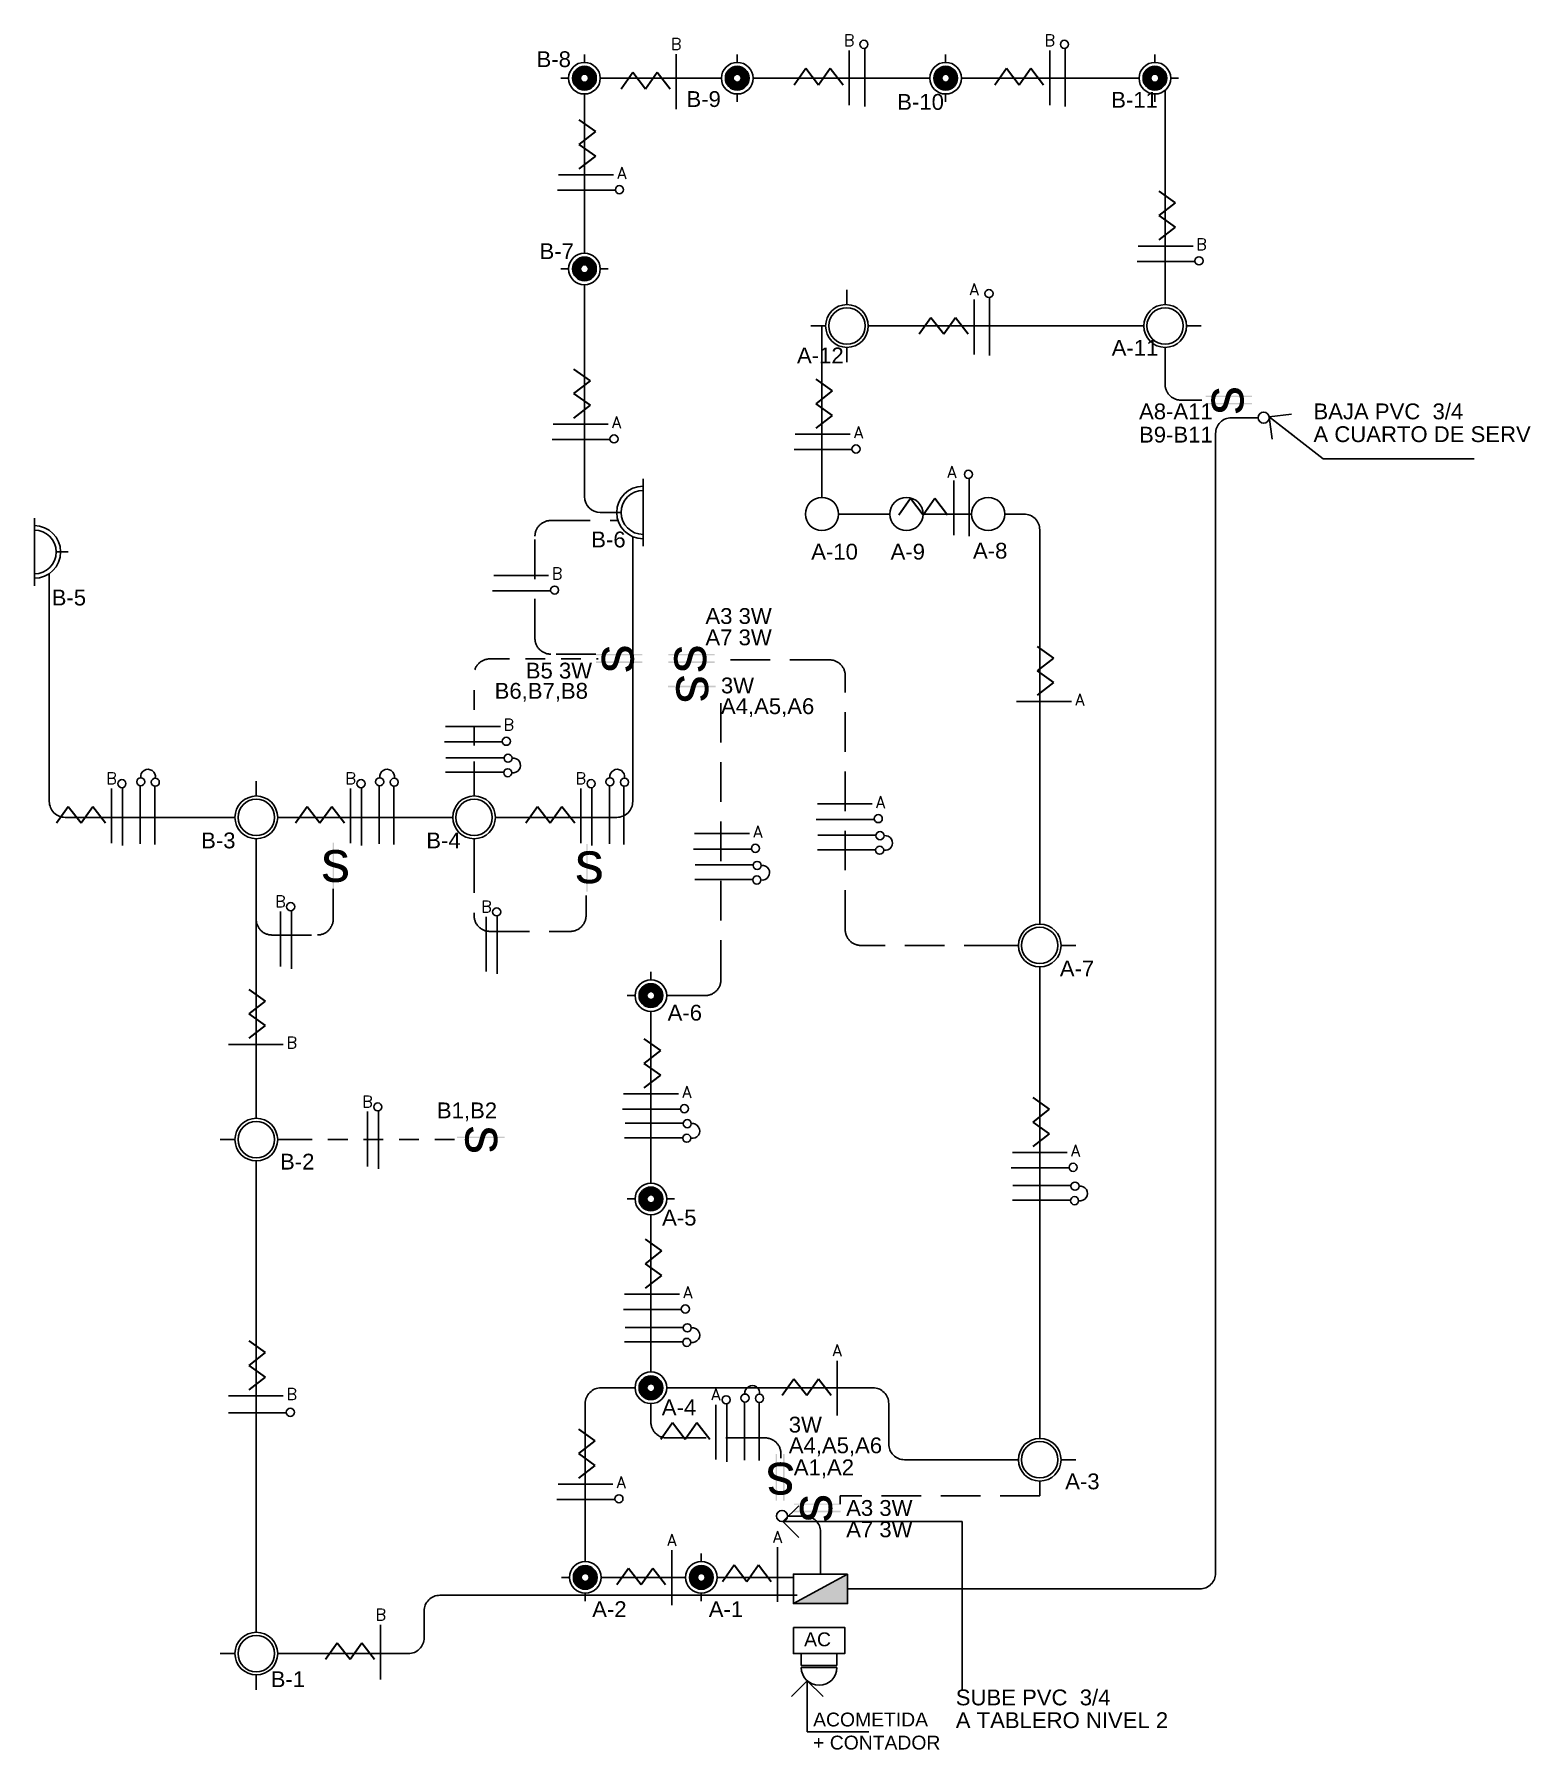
# Model space of a CAD drawing. Header units: inches. Extents: x -9 to 337, y -247 to 209.
# Drawn here: x 29.12 to 38.58, y -213.28 to -202.43 of the extents above; entities that cross this region are included whole.
import ezdxf

# ---------------------------------------------------------------- set-up
doc = ezdxf.new("R2010")
doc.units = ezdxf.units.IN
doc.header["$MEASUREMENT"] = 0
doc.linetypes.add('HIDDEN', pattern=[0.375, 0.25, -0.125])
doc.linetypes.add('HIDDEN2', pattern=[0.1875, 0.125, -0.0625])
for name, color, linetype in [('-EJES', 1, 'Continuous'), ('ejes y cotas', 5, 'Continuous'), ('iluminacion', 2, 'Continuous'), ('labeltit', 3, 'Continuous'), ('PLANILLA', 7, 'Continuous')]:
    doc.layers.add(name, color=color, linetype=linetype)
doc.layers.add('lamina acana.', color=2, linetype='Continuous', lineweight=30)
doc.styles.add('ARIAL', font='arial.ttf', dxfattribs={"height": 0.14})
doc.styles.add('MONOTXT4', font='monotxt4.shx')
doc.styles.add('NT_75 WALTER GUERRA', font='romans.shx', dxfattribs={"height": 0.152})
doc.styles.get("Standard").update_dxf_attribs({"font": 'arial.ttf'})
doc.dimstyles.new('E100', dxfattribs={"dimtxt": 0.15, "dimasz": 0.2, "dimexe": 0.15, "dimexo": 0.02, "dimgap": 0.09, "dimtad": 1, "dimzin": 0, "dimdsep": 46, "dimtxsty": 'MONOTXT4', "dimblk": 'DOTSMALL', "dimcen": 0.01, "dimdle": 0.15, "dimclrd": 1, "dimclre": 1, "dimclrt": 2, "dimadec": 0, "dimazin": 0, "dimtfac": 1, "dimtofl": 0, "dimtmove": 1, "dimatfit": 1, "dimldrblk": 'OPEN90', "dimfxl": 1, "dimtolj": 1, "dimtzin": 0, "dimarcsym": 0})

msp = doc.modelspace()

# ---------------------------------------------------------------- texts
at = {"color": 3, "char_height": 0.0739, "attachment_point": 5, "style": 'NT_75 WALTER GUERRA'}
for s, insert in [('B', (33.178, -202.494)), ('B', (34.272, -202.47)), ('B', (35.54, -202.47)), ('A', (32.834, -203.31)), ('B', (36.499, -203.76)), ('A', (35.063, -204.046)), ('A', (32.8, -204.886)), ('A', (34.33, -204.95)), ('A', (34.922, -205.201)), ('B', (32.424, -205.842)), ('A', (35.731, -206.639)), ('B', (32.119, -206.798)), ('B', (29.607, -207.137)), ('B', (31.119, -207.137)), ('B', (32.574, -207.137)), ('A', (34.471, -207.288)), ('A', (33.694, -207.475)), ('B', (30.675, -207.916)), ('B', (31.977, -207.948)), ('B', (30.746, -208.808)), ('A', (33.245, -209.121)), ('B', (31.225, -209.181)), ('A', (35.703, -209.492)), ('A', (33.251, -210.388)), ('A', (34.197, -210.755)), ('B', (30.746, -211.031)), ('A', (33.429, -211.033)), ('A', (32.831, -211.589)), ('A', (33.15, -211.954)), ('A', (33.818, -211.934)), ('B', (31.309, -212.425))]:
    msp.add_mtext_dynamic_manual_height_columns(s, width=0.5279, gutter_width=1, heights=[0], dxfattribs=dict(at, insert=insert))
at = {"color": 2, "char_height": 0.0875, "attachment_point": 1}
for s, insert in [('AC', (33.987, -212.538)), ('ACOMETIDA\\P+ CONTADOR', (34.044, -213.045))]:
    msp.add_mtext(s, dxfattribs=dict(at, insert=insert))
at = {"layer": 'ejes y cotas', "color": 2}
for s, p in [('B-8', (32.295, -202.64)), ('B-9', (33.243, -202.892)), ('B-10', (34.576, -202.91)), ('B-11', (35.929, -202.897)), ('B-7', (32.314, -203.854)), ('A-12', (33.942, -204.513)), ('A-11', (35.932, -204.465)), ('A8-A11', (36.105, -204.867)), ('BAJA PVC  3/4', (37.208, -204.867)), ('B9-B11', (36.105, -205.014)), ('A CUARTO DE SERV', (37.208, -205.011)), ('B-6', (32.641, -205.677)), ('A-10', (34.032, -205.754)), ('A-9', (34.534, -205.754)), ('A-8', (35.055, -205.748)), ('B-5', (29.229, -206.044)), ('A3 3W', (33.363, -206.161)), ('A7 3W', (33.363, -206.296)), ('B5 3W', (32.227, -206.506)), ('3W', (33.461, -206.6)), ('B6,B7,B8', (32.03, -206.634)), ('A4,A5,A6', (33.461, -206.731)), ('B-3', (30.174, -207.58)), ('B-4', (31.598, -207.58)), ('A-7', (35.604, -208.39)), ('A-6', (33.124, -208.669)), ('B1,B2', (31.665, -209.287)), ('B-2', (30.673, -209.611)), ('A-5', (33.089, -209.965)), ('A-4', (33.087, -211.165)), ('3W', (33.89, -211.274)), ('A4,A5,A6', (33.89, -211.405)), ('A1,A2', (33.922, -211.544)), ('A-3', (35.638, -211.633)), ('A3 3W', (34.253, -211.801)), ('A7 3W', (34.253, -211.936)), ('A-2', (32.647, -212.441)), ('A-1', (33.384, -212.441)), ('B-1', (30.614, -212.884)), ('SUBE PVC  3/4', (34.946, -212.999)), ('A TABLERO NIVEL 2', (34.946, -213.143))]:
    msp.add_text(s, height=0.1, dxfattribs=at).set_placement(p)

# ---------------------------------------------------------------- blocks, each defined once
blk = doc.blocks.new('FFF')
at = {"color": 3}
for p, q in [((2315.17, 1396.34), (2315.17, 1396.433)), ((2314.941, 1396.205), (2315.035, 1396.205)), ((2315.304, 1396.205), (2315.398, 1396.205)), ((2315.17, 1395.977), (2315.17, 1396.07))]:
    blk.add_line(p, q, dxfattribs=at)
at = {"color": 4}
for radius in [0.135, 0.115]:
    blk.add_circle((2315.17, 1396.205), radius, dxfattribs=at)
blk = doc.blocks.new('LAMPARA')
h = blk.add_hatch()
h.set_pattern_fill('ANSI31', color=8, scale=0.14)
h.set_pattern_definition([(45, (-82.465871, -110.801601), (-0.0123743687, 0.0123743687), [])])
h.paths.add_polyline_path([(0.3, 0, 1), (-0.3, 0, 1)])
h.paths.add_polyline_path([(0.1, 0, -1), (-0.1, 0, -1)], flags=16)
at = {"color": 3}
for p, q in [((0, 0.4), (0, 0.6)), ((-0.4, 0), (-0.6, 0)), ((0.6, 0), (0.4, 0)), ((0, -0.6), (0, -0.4))]:
    blk.add_line(p, q, dxfattribs=at)
for radius in [0.4, 0.3, 0.3, 0.1]:
    blk.add_circle((0, 0), radius, dxfattribs=at)
blk = doc.blocks.new('werwerrwew')
at = {"layer": '-EJES', "color": 2, "linetype": 'Continuous'}
for p, q in [((-8441024.303, 2239910.426), (-8441024.389, 2239910.426)), ((-8441023.982, 2239910.426), (-8441023.896, 2239910.426)), ((-8441024.142, 2239910.266), (-8441024.142, 2239910.18))]:
    blk.add_line(p, q, dxfattribs=at)
blk.add_arc((-8441024.142, 2239910.426), 0.192, 180, 0, dxfattribs=at)
at = {"layer": '-EJES', "color": 3, "linetype": 'Continuous'}
blk.add_arc((-8441024.142, 2239910.426), 0.16, 180, 0, dxfattribs=at)
at = {"layer": 'labeltit'}
blk.add_line((-8441023.982, 2239910.426), (-8441024.303, 2239910.426), dxfattribs=at)
blk = doc.blocks.new('A$C75B91995')
at = {"layer": 'iluminacion'}
h = blk.add_hatch(color=2, dxfattribs=at)
h.dxf.hatch_style = 1
h.paths.add_polyline_path([(-0.055, -0.294), (-0.046, -0.294), (-0.046, 0), (-0.055, 0)])
h = blk.add_hatch(color=2, dxfattribs=at)
h.dxf.hatch_style = 1
h.paths.add_polyline_path([(-0.008, -0.294), (0, -0.294), (0, 0), (-0.008, 0)])
at = {"layer": 'iluminacion', "color": 2, "style": 'ARIAL'}
blk.add_text('s', height=0.262, dxfattribs=at).set_placement((-0.121, -0.239))
blk = doc.blocks.new('A$C1AA36A80')
at = {"layer": 'iluminacion'}
h = blk.add_hatch(color=2, dxfattribs=at)
h.dxf.hatch_style = 1
h.paths.add_polyline_path([(0.072, -0.053), (0.081, -0.053), (0.081, 0.248), (0.072, 0.248)])
at = {"layer": 'iluminacion', "color": 2, "style": 'ARIAL'}
blk.add_text('s', height=0.262, dxfattribs=at).set_placement((0, 0))
blk = doc.blocks.new('_DotSmall')
at = {"color": 0, "linetype": 'ByBlock', "const_width": 0.5}
blk.add_lwpolyline([(-0.0625, 0, 1), (0.0625, 0, 1)], format="xyb", close=True, dxfattribs=at)
blk = doc.blocks.new('_Open90')
at = {"color": 0, "linetype": 'ByBlock', "lineweight": -2}
for p, q in [((0, 0), (-1, 0)), ((-0.5, 0.5), (0, 0)), ((0, 0), (-0.5, -0.5))]:
    blk.add_line(p, q, dxfattribs=at)
blk = doc.blocks.new('erytgtr')
at = {"color": 2}
for p, q in [((-8441078.558, 2239920.282), (-8441079.13, 2239920.282)), ((-8441079.13, 2239920.251), (-8441078.558, 2239920.251)), ((-8441079.13, 2239920.06), (-8441079.13, 2239920.251)), ((-8441078.558, 2239920.06), (-8441079.13, 2239920.06)), ((-8441078.558, 2239920.251), (-8441078.556, 2239920.06))]:
    blk.add_line(p, q, dxfattribs=at)
blk.add_arc((-8441078.844, 2239920.282), 0.286, 0, 180, dxfattribs=at)
blk = doc.blocks.new('NEUTRO')
at = {"layer": 'lamina acana.', "ltscale": 3.5}
for p, q in [((2164.912, -53.68), (2165.036, -53.768)), ((2165.036, -53.768), (2164.912, -53.864)), ((2164.912, -53.864), (2165.036, -53.952)), ((2165.036, -53.952), (2164.912, -54.048))]:
    blk.add_line(p, q, dxfattribs=at)

# ---------------------------------------------------------------- linework, layer by layer
at = {"color": 4}
msp.add_line((30.751, -207.384), (31.671, -207.384), dxfattribs=at)
for points in [[(32.748, -202.71), (33.414, -202.71)], [(33.714, -202.71), (34.732, -202.71)], [(35.032, -202.71), (36.055, -202.71)], [(36.27, -204.049), (36.27, -202.786)], [(32.598, -203.766), (32.598, -202.86)], [(34.1, -205.361), (34.1, -204.277)], [(34.486, -204.277), (36.042, -204.277)], [(34.529, -205.466), (34.205, -205.466)], [(35.046, -205.466), (34.739, -205.466)], [(30.522, -209.194), (30.522, -207.612)], [(35.477, -211.218), (35.477, -208.422)], [(33.018, -209.647), (33.018, -208.661)], [(30.522, -212.444), (30.522, -209.65)], [(33.018, -210.841), (33.018, -209.947)], [(33.187, -212.19), (32.753, -212.19)], [(33.487, -212.19), (33.919, -212.19)]]:
    msp.add_lwpolyline(points, dxfattribs=at)
for points in [[(32.598, -204.066), (32.598, -205.356, 0.414213), (32.698, -205.456), (32.756, -205.456)], [(34.262, -212.263), (36.489, -212.263, 0.414214), (36.589, -212.163), (36.589, -204.957, -0.414214), (36.689, -204.857), (36.858, -204.857)], [(35.477, -207.966), (35.477, -205.566, 0.414214), (35.377, -205.466), (35.255, -205.466)], [(32.128, -207.384), (32.803, -207.384, 0.414214), (32.903, -207.284), (32.903, -205.609)], [(30.294, -207.384), (29.314, -207.384, -0.414214), (29.214, -207.284), (29.214, -205.843)], [(32.603, -212.04), (32.603, -211.091, -0.414214), (32.703, -210.991), (32.868, -210.991)], [(33.168, -210.991), (34.422, -210.991, -0.414214), (34.522, -211.091), (34.522, -211.346, 0.414214), (34.622, -211.446), (35.249, -211.446)], [(33.943, -212.303), (31.684, -212.303, 0.414214), (31.584, -212.403), (31.584, -212.572, -0.414214), (31.484, -212.672), (30.751, -212.672)]]:
    msp.add_lwpolyline(points, format="xyb", dxfattribs=at)
at = {"color": 3, "linetype": 'HIDDEN'}
for points in [[(36.27, -204.506), (36.27, -204.646, 0.414214), (36.37, -204.746), (36.503, -204.746)], [(32.67, -206.352), (32.385, -206.352, -0.414214), (32.285, -206.252), (32.285, -205.607, -0.414214), (32.385, -205.507), (32.81, -205.507)], [(35.249, -208.194), (34.347, -208.194, -0.414214), (34.247, -208.094), (34.247, -206.488, 0.414214), (34.147, -206.388), (33.43, -206.388)], [(33.168, -208.511), (33.361, -208.511, 0.414214), (33.461, -208.411), (33.461, -206.574)], [(30.522, -207.612), (30.522, -208.028, 0.414214), (30.622, -208.128), (30.909, -208.128, 0.414214), (31.009, -208.028), (31.009, -207.837)], [(31.9, -207.612), (31.9, -208.005, 0.414214), (32, -208.105), (32.508, -208.105, 0.414214), (32.608, -208.005), (32.608, -207.878)], [(33.018, -211.141), (33.018, -211.208, 0.414214), (33.118, -211.308), (33.74, -211.308, -0.414214), (33.84, -211.408), (33.84, -211.437)]]:
    msp.add_lwpolyline(points, format="xyb", dxfattribs=at)
at = {"color": 3, "linetype": 'HIDDEN2'}
msp.add_lwpolyline([(31.9, -207.155), (31.9, -206.482, -0.414214), (32, -206.382), (32.685, -206.382)], format="xyb", dxfattribs=at)
msp.add_lwpolyline([(30.751, -209.422), (31.787, -209.422)], dxfattribs=at)
at = {"color": 3, "linetype": 'HIDDEN'}
msp.add_lwpolyline([(35.477, -211.674), (34.214, -211.674), (34.214, -211.726)], dxfattribs=at)
at = {"color": 5}
msp.add_lwpolyline([(33.883, -211.802), (33.991, -211.802, -0.414214), (34.091, -211.902), (34.091, -212.169)], format="xyb", dxfattribs=at)
at = {"color": 2}
msp.add_lwpolyline([(33.919, -212.506), (34.244, -212.506), (34.244, -212.672), (33.919, -212.672)], close=True, dxfattribs=at)
at = {"color": 4}
for centre in [(36.893, -204.857), (33.847, -211.802)]:
    msp.add_circle(centre, 0.0353, dxfattribs=at)
at = {"color": 5}
for centre in [(34.1, -205.466), (34.634, -205.466), (35.151, -205.466)]:
    msp.add_circle(centre, 0.105, dxfattribs=at)
at = {"color": 3}
for centre, start, end in [((32.147, -207.056), 259.3508, 97.6532), ((29.838, -207.127), 349.3508, 187.6532), ((31.35, -207.127), 349.3508, 187.6532), ((32.805, -207.127), 349.3508, 187.6532), ((34.499, -207.546), 259.3508, 97.6532), ((33.722, -207.734), 259.3508, 97.6532), ((33.28, -209.367), 259.3508, 97.6532), ((35.732, -209.762), 259.3508, 97.6532), ((33.28, -210.658), 259.3508, 97.6532), ((33.659, -211.024), 349.3508, 187.6532)]:
    msp.add_arc(centre, 0.0467, start, end, dxfattribs=at)
at = {"layer": 'iluminacion', "color": 3}
for p, q in [((33.178, -202.905), (33.178, -202.559)), ((34.272, -202.881), (34.272, -202.534)), ((34.37, -202.524), (34.37, -202.888)), ((35.54, -202.881), (35.54, -202.534)), ((35.637, -202.524), (35.637, -202.888)), ((32.434, -203.322), (32.781, -203.322)), ((32.792, -203.419), (32.427, -203.419)), ((36.1, -203.772), (36.447, -203.772)), ((36.457, -203.869), (36.093, -203.869)), ((35.063, -204.457), (35.063, -204.11)), ((35.16, -204.1), (35.16, -204.464)), ((32.401, -204.898), (32.747, -204.898)), ((32.758, -204.995), (32.393, -204.995)), ((33.931, -204.962), (34.278, -204.962)), ((34.288, -205.059), (33.924, -205.059)), ((34.933, -205.6), (34.933, -205.253)), ((35.03, -205.243), (35.03, -205.607)), ((32.025, -205.854), (32.371, -205.854)), ((32.382, -205.951), (32.017, -205.951)), ((35.331, -206.651), (35.678, -206.651)), ((31.719, -206.81), (32.066, -206.81)), ((32.076, -206.907), (31.712, -206.907)), ((32.086, -207.007), (31.722, -207.007)), ((32.084, -207.099), (31.72, -207.099)), ((29.607, -207.548), (29.607, -207.201)), ((29.677, -207.198), (29.677, -207.562)), ((29.789, -207.188), (29.789, -207.552)), ((29.881, -207.19), (29.881, -207.555)), ((31.119, -207.548), (31.119, -207.201)), ((31.189, -207.198), (31.189, -207.562)), ((31.3, -207.188), (31.3, -207.552)), ((31.392, -207.19), (31.392, -207.555)), ((32.574, -207.548), (32.574, -207.201)), ((32.644, -207.198), (32.644, -207.562)), ((32.756, -207.188), (32.756, -207.552)), ((32.848, -207.19), (32.848, -207.555)), ((34.072, -207.299), (34.418, -207.299)), ((33.294, -207.487), (33.641, -207.487)), ((34.429, -207.397), (34.064, -207.397)), ((34.439, -207.497), (34.074, -207.497)), ((33.651, -207.585), (33.287, -207.585)), ((34.436, -207.589), (34.072, -207.589)), ((33.661, -207.685), (33.297, -207.685)), ((33.659, -207.777), (33.295, -207.777)), ((30.675, -208.327), (30.675, -207.98)), ((30.745, -207.977), (30.745, -208.341)), ((31.977, -208.359), (31.977, -208.013)), ((32.047, -208.009), (32.047, -208.374)), ((30.346, -208.82), (30.693, -208.82)), ((33.202, -209.23), (32.838, -209.23)), ((32.845, -209.133), (33.192, -209.133)), ((31.225, -209.592), (31.225, -209.245)), ((31.295, -209.242), (31.295, -209.606)), ((33.219, -209.317), (32.855, -209.317)), ((33.217, -209.41), (32.852, -209.41)), ((35.304, -209.504), (35.651, -209.504)), ((35.661, -209.601), (35.297, -209.601)), ((35.671, -209.713), (35.307, -209.713)), ((35.669, -209.805), (35.304, -209.805)), ((32.852, -210.4), (33.199, -210.4)), ((33.209, -210.497), (32.845, -210.497)), ((33.219, -210.609), (32.855, -210.609)), ((33.217, -210.701), (32.852, -210.701)), ((34.197, -211.167), (34.197, -210.82)), ((30.346, -211.043), (30.693, -211.043)), ((30.711, -211.15), (30.346, -211.15)), ((33.429, -211.445), (33.429, -211.098)), ((33.499, -211.095), (33.499, -211.459)), ((33.61, -211.084), (33.61, -211.449)), ((33.702, -211.087), (33.702, -211.451)), ((32.432, -211.601), (32.778, -211.601)), ((32.789, -211.698), (32.424, -211.698)), ((33.15, -212.365), (33.15, -212.018)), ((33.818, -212.345), (33.818, -211.998)), ((31.309, -212.836), (31.309, -212.489))]:
    msp.add_line(p, q, dxfattribs=at)
at = {"layer": 'iluminacion', "color": 2}
for centre in [(34.365, -202.496), (35.633, -202.496), (32.819, -203.415), (36.484, -203.865), (35.156, -204.072), (32.785, -204.991), (34.315, -205.055), (35.026, -205.215), (32.409, -205.947), (32.104, -206.903), (32.115, -207.01), (29.673, -207.171), (29.792, -207.159), (29.884, -207.162), (31.185, -207.171), (31.303, -207.159), (31.395, -207.162), (32.113, -207.102), (32.64, -207.171), (32.759, -207.159), (32.851, -207.162), (34.456, -207.392), (34.467, -207.5), (33.679, -207.58), (34.465, -207.592), (33.69, -207.688), (33.688, -207.78), (30.74, -207.949), (32.043, -207.982), (31.291, -209.215), (33.23, -209.226), (33.248, -209.321), (33.245, -209.413), (35.688, -209.597), (35.7, -209.716), (35.697, -209.808), (33.236, -210.493), (33.248, -210.612), (33.245, -210.704), (33.494, -211.067), (33.613, -211.056), (33.705, -211.058), (30.738, -211.146), (32.816, -211.693)]:
    msp.add_circle(centre, 0.0256, dxfattribs=at)
at = {"layer": 'PLANILLA', "color": 1}
msp.add_line((34.262, -212.169), (33.919, -212.356), dxfattribs=at)
at = {"layer": 'PLANILLA', "color": 5}
msp.add_lwpolyline([(34.262, -212.169), (34.262, -212.356), (33.919, -212.356), (33.919, -212.169)], close=True, dxfattribs=at)
at = {"layer": 'PLANILLA', "color": 1}
msp.add_solid([(33.919, -212.356), (34.262, -212.356), (34.262, -212.169), (34.262, -212.356)], dxfattribs=at)

# ---------------------------------------------------------------- block references
at = {"color": 3, "xscale": 0.25, "yscale": 0.25, "zscale": 0.25}
for p in [(32.598, -202.71), (33.564, -202.71), (34.882, -202.71), (36.205, -202.71), (32.598, -203.916), (33.018, -208.511), (33.018, -209.797), (33.018, -210.991), (32.603, -212.19), (33.337, -212.19)]:
    msp.add_blockref('LAMPARA', p, dxfattribs=at)
at = {"xscale": 0.8398666566502728, "yscale": 0.8398666566502728, "zscale": 0.8398666566502728, "rotation": 90}
for p in [(-12.254, -2021.014), (-11.16, -2020.989), (-9.892, -2020.989), (-10.369, -2022.565), (-10.499, -2023.708), (-15.824, -2025.657), (-14.313, -2025.657), (-12.857, -2025.657), (-11.235, -2029.275), (-12.003, -2029.553), (-12.282, -2030.473), (-11.614, -2030.453), (-14.123, -2030.945)]:
    msp.add_blockref('NEUTRO', p, dxfattribs=at)
at = {"xscale": 0.8398666566502728, "yscale": 0.8398666566502728, "zscale": 0.8398666566502728}
for p in [(-1785.674, -157.89), (-1782.008, -158.34), (-1785.708, -159.466), (-1784.177, -159.53), (-1782.777, -161.219), (-1787.762, -163.388), (-1785.263, -163.701), (-1782.804, -164.072), (-1785.256, -164.968), (-1787.762, -165.611), (-1785.677, -166.169)]:
    msp.add_blockref('NEUTRO', p, dxfattribs=at)
at = {"color": 8}
for p in [(-2280.912, -1600.482), (-2278.9, -1600.482), (-2284.647, -1603.589), (-2283.27, -1603.589), (-2279.693, -1604.399), (-2284.647, -1605.627), (-2279.693, -1607.651), (-2284.647, -1608.877)]:
    msp.add_blockref('FFF', p, dxfattribs=at)
for name, p, rotation in [('A$C75B91995', (36.526, -204.718), 89.99999999999997), ('A$C75B91995', (32.67, -206.352), 89.99999999999997), ('A$C75B91995', (33.128, -206.352), 89.99999999999997), ('A$C1AA36A80', (33.179, -206.48), 270), ('A$C1AA36A80', (31.845, -209.331), 270), ('A$C75B91995', (33.808, -211.704), 179.9999999999999), ('A$C75B91995', (33.924, -211.723), 89.99999999999997)]:
    msp.add_blockref(name, p, dxfattribs=dict(rotation=rotation))
for p in [(30.933, -207.792), (32.538, -207.8)]:
    msp.add_blockref('A$C1AA36A80', p)
at = {"layer": 'labeltit'}
for name, p, xscale, yscale, zscale, rotation in [('werwerrwew', (-1941230.69, 7315346.689), -0.8666666666666655, 0.8666666666666658, 0.8666666666666658, 270.000062313431), ('werwerrwew', (1941292.778, -7315757.851), -0.8666666666666655, 0.8666666666666658, 0.8666666666666658, 90.00006231343107), ('erytgtr', (-3328396.467, 883017.836), 0.3943134059351165, 0.3943134059351165, 0.3943134059351165, 180)]:
    msp.add_blockref(name, p, dxfattribs=dict(at, xscale=xscale, yscale=yscale, zscale=zscale, rotation=rotation))

msp.set_redraw_order([(e.dxf.handle, doc.entitydb.next_handle()) for e in msp.query("TEXT MTEXT ATTDEF DIMENSION ARC_DIMENSION")])  # texts and dimensions are drawn at this point

# ---------------------------------------------------------------- leaders
for points in [[(36.928, -204.852), (37.269, -205.116), (38.225, -205.116)], [(33.853, -211.837), (34.987, -211.837), (34.987, -212.903)], [(34.007, -212.844), (34.007, -213.167), (34.397, -213.167)]]:
    msp.add_leader(points, dimstyle='E100', override={"dimgap": 0.09, "dimtad": 0})

doc.saveas('drawing.dxf')
